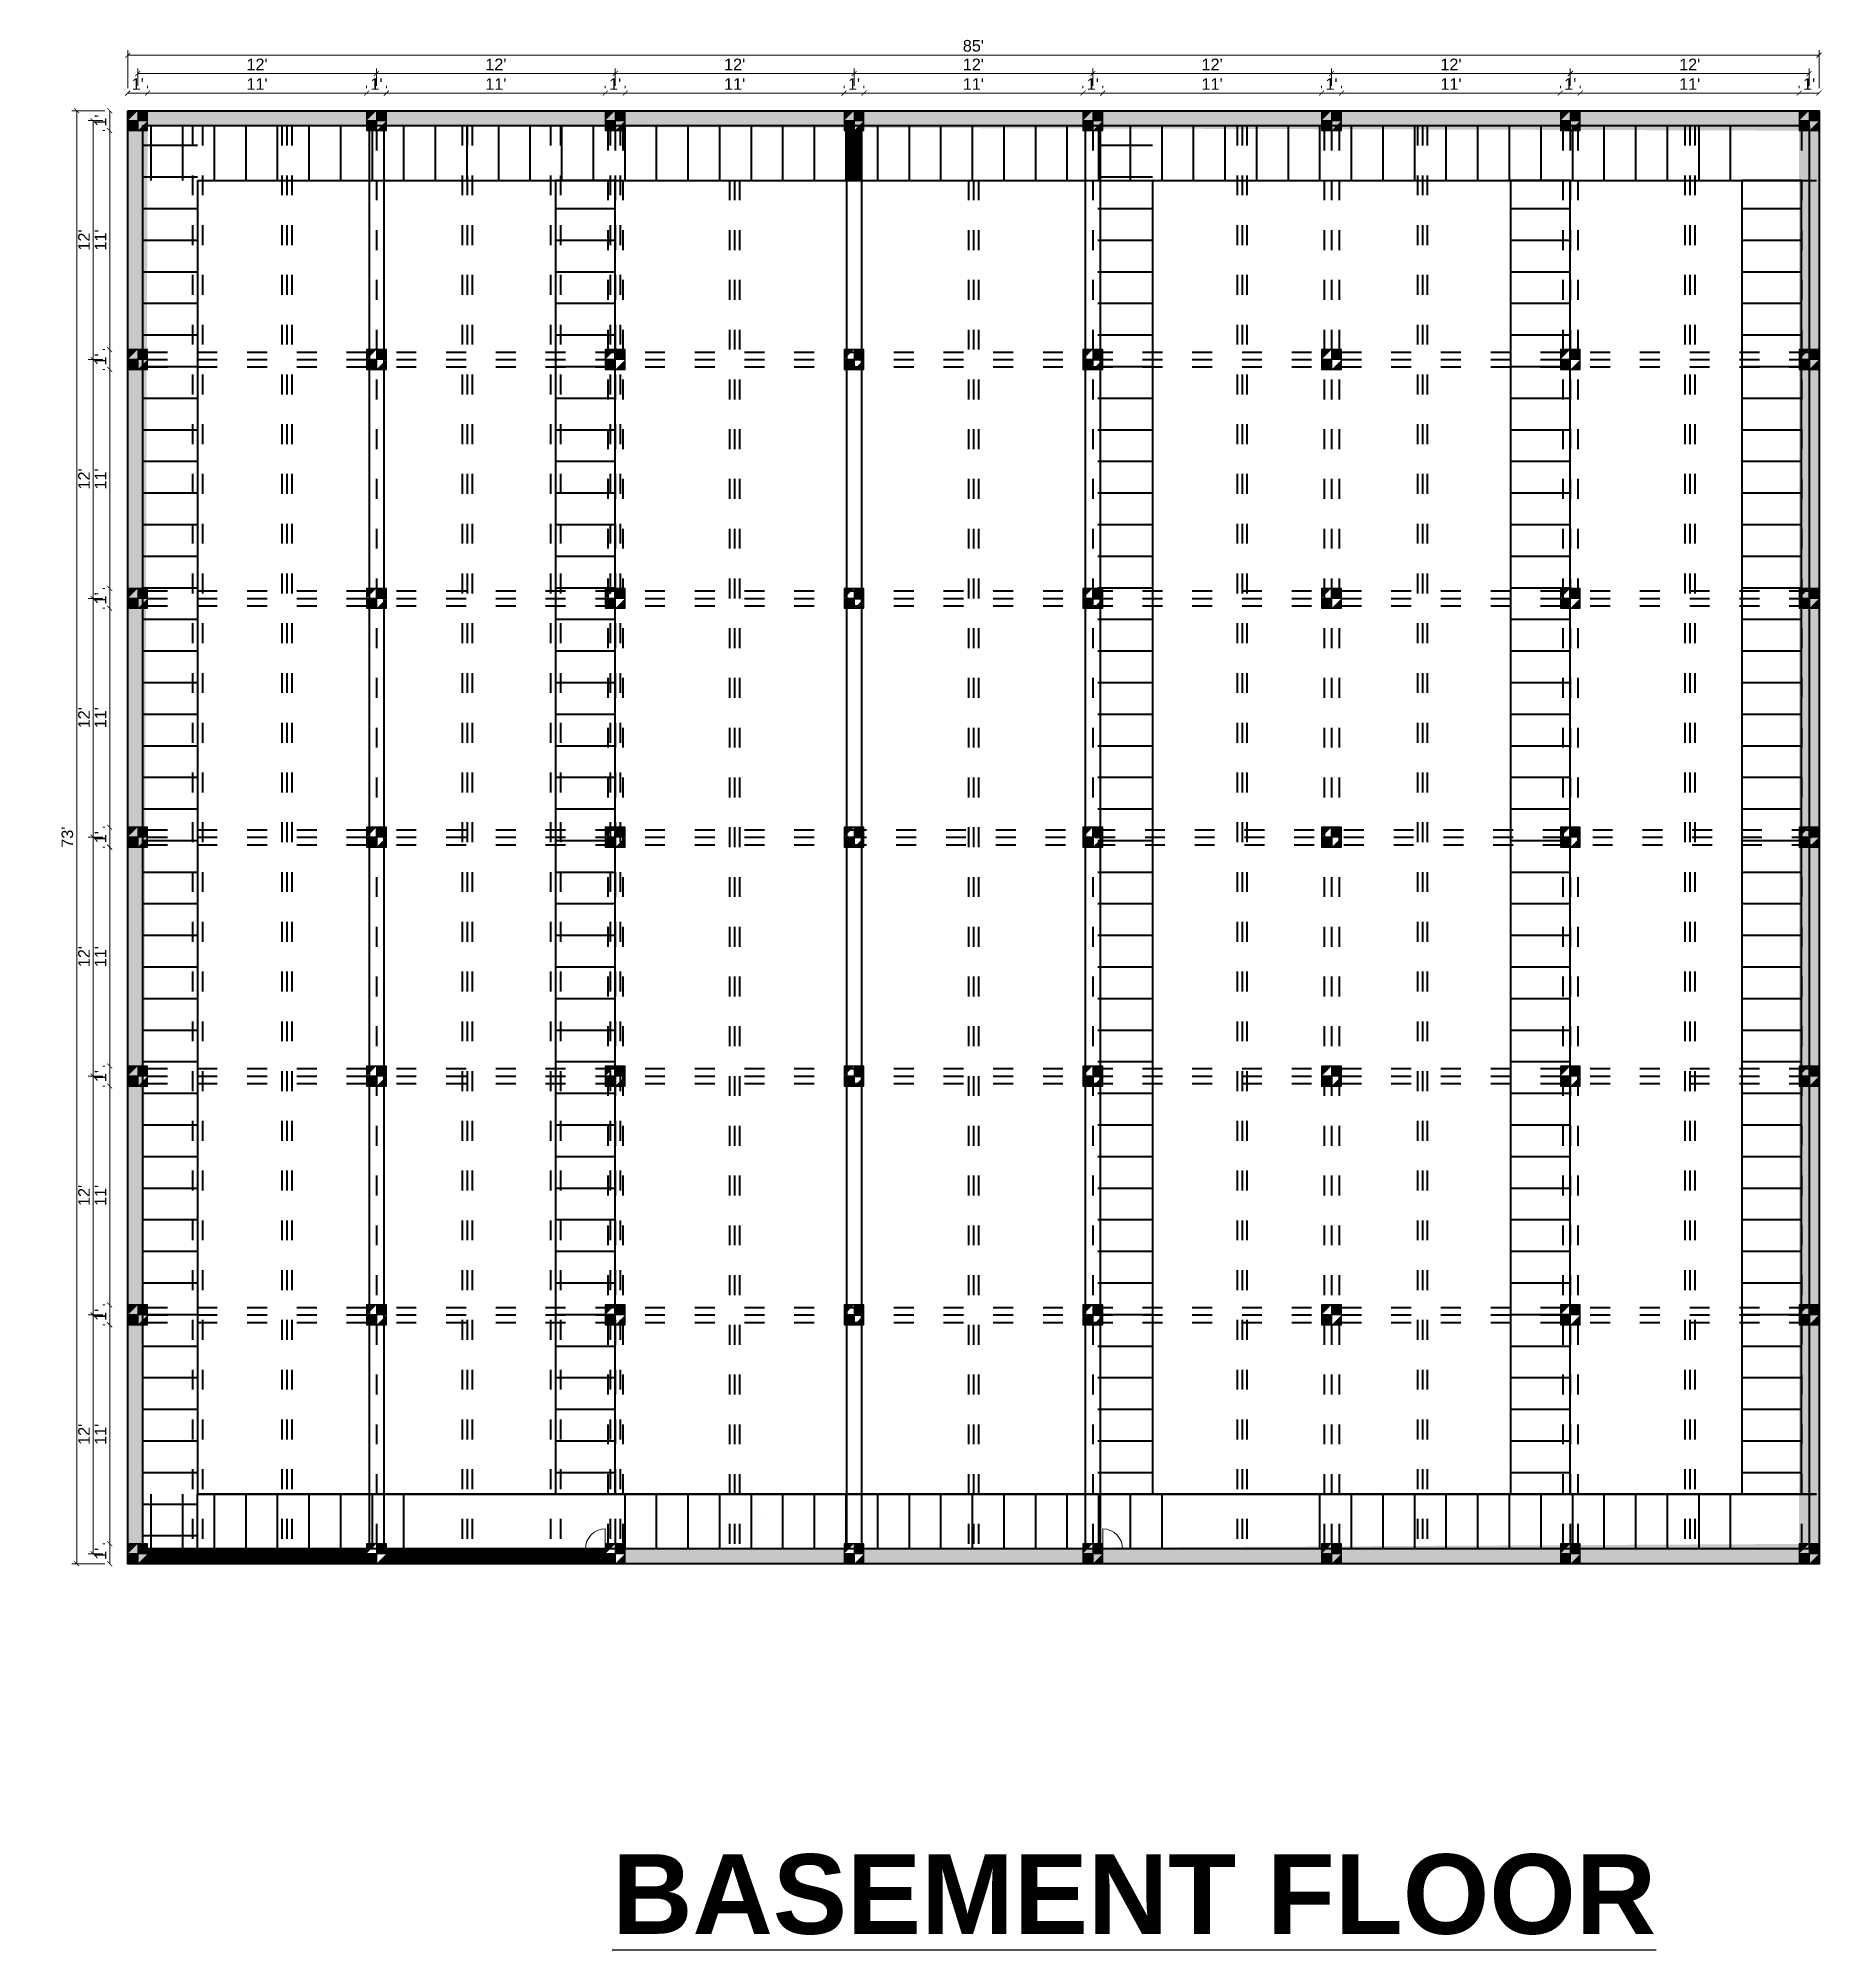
# Model space of a CAD drawing. Extents: x -2338379 to 930990, y -818978 to 106940.
# Drawn here: x 339532 to 340608, y -189736 to -188583 of the extents above; entities that cross this region are included whole.
import ezdxf

# ---------------------------------------------------------------- set-up
doc = ezdxf.new("R2010")
doc.units = 0
doc.header["$MEASUREMENT"] = 0
doc.header["$PDMODE"] = 34
doc.linetypes.add('ACAD_ISO03W100', pattern=[30, 12, -18])
doc.layers.get('0').update_dxf_attribs({"linetype": 'CONTINUOUS', "lineweight": 30})
doc.layers.get('DEFPOINTS').update_dxf_attribs({"linetype": 'CONTINUOUS'})
doc.layers.add('dotline', color=113, linetype='ACAD_ISO03W100')
doc.layers.add('pillar12', color=7, linetype='CONTINUOUS')
doc.layers.add('way', color=252, linetype='CONTINUOUS', lineweight=120)
doc.layers.add('win&doors', color=4, linetype='CONTINUOUS', lineweight=20)
doc.styles.get("Standard").update_dxf_attribs({"font": 'times.ttf', "height": 6})
doc.styles.add('style1', font='arial.ttf')
doc.dimstyles.new('DIM1', dxfattribs={"dimscale": 0, "dimtxt": 7, "dimasz": 3, "dimexe": 3, "dimexo": 15, "dimgap": 2, "dimtad": 1, "dimdec": 0, "dimzin": 0, "dimdsep": 46, "dimlunit": 4, "dimtxsty": 'style1', "dimblk1": 'ARCHTICK', "dimblk2": 'ARCHTICK', "dimsah": 1, "dimcen": 0, "dimclrd": 6, "dimclre": 6, "dimclrt": 256, "dimadec": 0, "dimazin": 0, "dimtfac": 0.333333, "dimtdec": 0, "dimtofl": 0, "dimtmove": 2, "dimatfit": 3, "dimldrblk": 'ARCHTICK', "dimfxl": 1, "dimtolj": 1, "dimtzin": 0, "dimlwd": 13, "dimlwe": 13, "dimarcsym": 0})
pattern_1 = [(90, (333466.163, -192991.084), (-19.05, 1e-15), [])]
pattern_2 = [(45, (-96, -3e-11), (-0.08838834765, 0.08838834765), [])]

msp = doc.modelspace()

# ---------------------------------------------------------------- texts
at = {"insert": (339878.32, -189677.95), "char_height": 48, "width": 741.6948, "attachment_point": 1}
msp.add_mtext('{\\fArial|b1|i0|c0|p34;\\L\\C1;BASEMENT FLOOR}', dxfattribs=at)

# ---------------------------------------------------------------- blocks, each defined once
blk = doc.blocks.new('pill12')
h = blk.add_hatch(color=5)
h.paths.add_polyline_path([(-6, -6), (6, -6), (6, 6), (-6, 6)], flags=17)
edge = h.paths.add_edge_path(flags=17)
edge.add_line((6, 0), (-6, 0))
edge.add_line((0, 6), (0, -6))
for p, q in [((6, 0), (-6, 0)), ((0, 6), (0, -6))]:
    blk.add_line(p, q)
blk.add_lwpolyline([(-6, -6), (6, -6), (6, 6), (-6, 6)], close=True)
blk = doc.blocks.new('door')
at = {"layer": 'win&doors'}
for p, q in [((0, 0), (0, 12)), ((-12, 0), (0, 0))]:
    blk.add_line(p, q, dxfattribs=at)
at = {"layer": 'win&doors', "const_width": 0.125}
blk.add_lwpolyline([(-12, 0), (0, 0)], dxfattribs=at)
at = {"layer": 'win&doors'}
blk.add_arc((0, 0), 12, 90, 180, dxfattribs=at)
blk = doc.blocks.new('_ARCHTICK')
at = {"color": 0, "linetype": 'ByBlock', "const_width": 0.15}
blk.add_lwpolyline([(-0.5, -0.5), (0.5, 0.5)], dxfattribs=at)
blk = doc.blocks.new('*D1372')
at = {"color": 6, "lineweight": 13, "transparency": 16777216}
for p, q in [((339586.1, -188611.8), (339586.1, -188613.2)), ((339586.1, -188616.2), (339598.1, -188616.2)), ((339598.1, -188611.8), (339598.1, -188613.2))]:
    blk.add_line(p, q, dxfattribs=at)
at = {"layer": 'DEFPOINTS', "color": 0, "lineweight": 30, "transparency": 16777216}
for p in [(339598.1, -188616.2), (339586.1, -188626.8), (339598.1, -188626.8)]:
    blk.add_point(p, dxfattribs=at)
at = {"color": 6, "lineweight": 13, "transparency": 16777216, "xscale": 3, "yscale": 3, "zscale": 3, "rotation": 180}
blk.add_blockref('_ARCHTICK', (339586.1, -188616.2), dxfattribs=at)
at = {"color": 6, "lineweight": 13, "transparency": 16777216, "xscale": 3, "yscale": 3, "zscale": 3}
blk.add_blockref('_ARCHTICK', (339598.1, -188616.2), dxfattribs=at)
at = {"lineweight": 40, "transparency": 16777216, "insert": (339592.1, -188610.7), "char_height": 7, "attachment_point": 5, "style": 'style1'}
blk.add_mtext("\\A1;1'", dxfattribs=at)
blk = doc.blocks.new('*D1373')
at = {"color": 6, "lineweight": 13, "transparency": 16777216}
for p, q in [((339598.1, -188611.8), (339598.1, -188613.2)), ((339598.1, -188616.2), (339730.1, -188616.2)), ((339730.1, -188611.8), (339730.1, -188613.2))]:
    blk.add_line(p, q, dxfattribs=at)
at = {"layer": 'DEFPOINTS', "color": 0, "lineweight": 30, "transparency": 16777216}
for p in [(339730.1, -188616.2), (339598.1, -188626.8), (339730.1, -188626.8)]:
    blk.add_point(p, dxfattribs=at)
at = {"color": 6, "lineweight": 13, "transparency": 16777216, "xscale": 3, "yscale": 3, "zscale": 3, "rotation": 180}
blk.add_blockref('_ARCHTICK', (339598.1, -188616.2), dxfattribs=at)
at = {"color": 6, "lineweight": 13, "transparency": 16777216, "xscale": 3, "yscale": 3, "zscale": 3}
blk.add_blockref('_ARCHTICK', (339730.1, -188616.2), dxfattribs=at)
at = {"lineweight": 40, "transparency": 16777216, "insert": (339664.1, -188610.7), "char_height": 7, "attachment_point": 5, "style": 'style1'}
blk.add_mtext("\\A1;11'", dxfattribs=at)
blk = doc.blocks.new('*D1381')
at = {"color": 6, "lineweight": 13, "transparency": 16777216}
for p, q in [((339730.1, -188611.8), (339730.1, -188613.2)), ((339730.1, -188616.2), (339742.1, -188616.2)), ((339742.1, -188611.8), (339742.1, -188613.2))]:
    blk.add_line(p, q, dxfattribs=at)
at = {"layer": 'DEFPOINTS', "color": 0, "lineweight": 30, "transparency": 16777216}
for p in [(339742.1, -188616.2), (339730.1, -188626.8), (339742.1, -188626.8)]:
    blk.add_point(p, dxfattribs=at)
at = {"color": 6, "lineweight": 13, "transparency": 16777216, "xscale": 3, "yscale": 3, "zscale": 3, "rotation": 180}
blk.add_blockref('_ARCHTICK', (339730.1, -188616.2), dxfattribs=at)
at = {"color": 6, "lineweight": 13, "transparency": 16777216, "xscale": 3, "yscale": 3, "zscale": 3}
blk.add_blockref('_ARCHTICK', (339742.1, -188616.2), dxfattribs=at)
at = {"lineweight": 40, "transparency": 16777216, "insert": (339736.1, -188610.7), "char_height": 7, "attachment_point": 5, "style": 'style1'}
blk.add_mtext("\\A1;1'", dxfattribs=at)
blk = doc.blocks.new('*D1382')
at = {"color": 6, "lineweight": 13, "transparency": 16777216}
for p, q in [((339742.1, -188611.8), (339742.1, -188613.2)), ((339742.1, -188616.2), (339874.1, -188616.2)), ((339874.1, -188611.8), (339874.1, -188613.2))]:
    blk.add_line(p, q, dxfattribs=at)
at = {"layer": 'DEFPOINTS', "color": 0, "lineweight": 30, "transparency": 16777216}
for p in [(339874.1, -188616.2), (339742.1, -188626.8), (339874.1, -188626.8)]:
    blk.add_point(p, dxfattribs=at)
at = {"color": 6, "lineweight": 13, "transparency": 16777216, "xscale": 3, "yscale": 3, "zscale": 3, "rotation": 180}
blk.add_blockref('_ARCHTICK', (339742.1, -188616.2), dxfattribs=at)
at = {"color": 6, "lineweight": 13, "transparency": 16777216, "xscale": 3, "yscale": 3, "zscale": 3}
blk.add_blockref('_ARCHTICK', (339874.1, -188616.2), dxfattribs=at)
at = {"lineweight": 40, "transparency": 16777216, "insert": (339808.1, -188610.7), "char_height": 7, "attachment_point": 5, "style": 'style1'}
blk.add_mtext("\\A1;11'", dxfattribs=at)
blk = doc.blocks.new('*D1383')
at = {"color": 6, "lineweight": 13, "transparency": 16777216}
for p, q in [((339874.1, -188611.8), (339874.1, -188613.2)), ((339874.1, -188616.2), (339886.1, -188616.2)), ((339886.1, -188611.8), (339886.1, -188613.2))]:
    blk.add_line(p, q, dxfattribs=at)
at = {"layer": 'DEFPOINTS', "color": 0, "lineweight": 30, "transparency": 16777216}
for p in [(339886.1, -188616.2), (339874.1, -188626.8), (339886.1, -188626.8)]:
    blk.add_point(p, dxfattribs=at)
at = {"color": 6, "lineweight": 13, "transparency": 16777216, "xscale": 3, "yscale": 3, "zscale": 3, "rotation": 180}
blk.add_blockref('_ARCHTICK', (339874.1, -188616.2), dxfattribs=at)
at = {"color": 6, "lineweight": 13, "transparency": 16777216, "xscale": 3, "yscale": 3, "zscale": 3}
blk.add_blockref('_ARCHTICK', (339886.1, -188616.2), dxfattribs=at)
at = {"lineweight": 40, "transparency": 16777216, "insert": (339880.1, -188610.7), "char_height": 7, "attachment_point": 5, "style": 'style1'}
blk.add_mtext("\\A1;1'", dxfattribs=at)
blk = doc.blocks.new('*D1384')
at = {"color": 6, "lineweight": 13, "transparency": 16777216}
for p, q in [((339874.1, -188611.8), (339874.1, -188613.2)), ((339886.1, -188616.2), (339874.1, -188616.2)), ((339886.1, -188611.8), (339886.1, -188613.2))]:
    blk.add_line(p, q, dxfattribs=at)
at = {"layer": 'DEFPOINTS', "color": 0, "lineweight": 30, "transparency": 16777216}
for p in [(339874.1, -188616.2), (339874.1, -188626.8), (339886.1, -188626.8)]:
    blk.add_point(p, dxfattribs=at)
at = {"color": 6, "lineweight": 13, "transparency": 16777216, "xscale": 3, "yscale": 3, "zscale": 3, "rotation": 180}
blk.add_blockref('_ARCHTICK', (339874.1, -188616.2), dxfattribs=at)
at = {"color": 6, "lineweight": 13, "transparency": 16777216, "xscale": 3, "yscale": 3, "zscale": 3}
blk.add_blockref('_ARCHTICK', (339886.1, -188616.2), dxfattribs=at)
at = {"lineweight": 40, "transparency": 16777216, "insert": (339880.1, -188610.7), "char_height": 7, "attachment_point": 5, "style": 'style1'}
blk.add_mtext("\\A1;1'", dxfattribs=at)
blk = doc.blocks.new('*D1385')
at = {"color": 6, "lineweight": 13, "transparency": 16777216}
for p, q in [((339874.1, -188611.8), (339874.1, -188613.2)), ((339874.1, -188616.2), (339886.1, -188616.2)), ((339886.1, -188611.8), (339886.1, -188613.2))]:
    blk.add_line(p, q, dxfattribs=at)
at = {"layer": 'DEFPOINTS', "color": 0, "lineweight": 30, "transparency": 16777216}
for p in [(339886.1, -188616.2), (339874.1, -188626.8), (339886.1, -188626.8)]:
    blk.add_point(p, dxfattribs=at)
at = {"color": 6, "lineweight": 13, "transparency": 16777216, "xscale": 3, "yscale": 3, "zscale": 3, "rotation": 180}
blk.add_blockref('_ARCHTICK', (339874.1, -188616.2), dxfattribs=at)
at = {"color": 6, "lineweight": 13, "transparency": 16777216, "xscale": 3, "yscale": 3, "zscale": 3}
blk.add_blockref('_ARCHTICK', (339886.1, -188616.2), dxfattribs=at)
at = {"lineweight": 40, "transparency": 16777216, "insert": (339880.1, -188610.7), "char_height": 7, "attachment_point": 5, "style": 'style1'}
blk.add_mtext("\\A1;1'", dxfattribs=at)
blk = doc.blocks.new('*D1386')
at = {"color": 6, "lineweight": 13, "transparency": 16777216}
for p, q in [((339886.1, -188611.8), (339886.1, -188613.2)), ((339886.1, -188616.2), (340018.1, -188616.2)), ((340018.1, -188611.8), (340018.1, -188613.2))]:
    blk.add_line(p, q, dxfattribs=at)
at = {"layer": 'DEFPOINTS', "color": 0, "lineweight": 30, "transparency": 16777216}
for p in [(340018.1, -188616.2), (339886.1, -188626.8), (340018.1, -188626.8)]:
    blk.add_point(p, dxfattribs=at)
at = {"color": 6, "lineweight": 13, "transparency": 16777216, "xscale": 3, "yscale": 3, "zscale": 3, "rotation": 180}
blk.add_blockref('_ARCHTICK', (339886.1, -188616.2), dxfattribs=at)
at = {"color": 6, "lineweight": 13, "transparency": 16777216, "xscale": 3, "yscale": 3, "zscale": 3}
blk.add_blockref('_ARCHTICK', (340018.1, -188616.2), dxfattribs=at)
at = {"lineweight": 40, "transparency": 16777216, "insert": (339952.1, -188610.7), "char_height": 7, "attachment_point": 5, "style": 'style1'}
blk.add_mtext("\\A1;11'", dxfattribs=at)
blk = doc.blocks.new('*D1387')
at = {"color": 6, "lineweight": 13, "transparency": 16777216}
for p, q in [((340018.1, -188611.8), (340018.1, -188613.2)), ((340018.1, -188616.2), (340030.1, -188616.2)), ((340030.1, -188611.8), (340030.1, -188613.2))]:
    blk.add_line(p, q, dxfattribs=at)
at = {"layer": 'DEFPOINTS', "color": 0, "lineweight": 30, "transparency": 16777216}
for p in [(340030.1, -188616.2), (340018.1, -188626.8), (340030.1, -188626.8)]:
    blk.add_point(p, dxfattribs=at)
at = {"color": 6, "lineweight": 13, "transparency": 16777216, "xscale": 3, "yscale": 3, "zscale": 3, "rotation": 180}
blk.add_blockref('_ARCHTICK', (340018.1, -188616.2), dxfattribs=at)
at = {"color": 6, "lineweight": 13, "transparency": 16777216, "xscale": 3, "yscale": 3, "zscale": 3}
blk.add_blockref('_ARCHTICK', (340030.1, -188616.2), dxfattribs=at)
at = {"lineweight": 40, "transparency": 16777216, "insert": (340024.1, -188610.7), "char_height": 7, "attachment_point": 5, "style": 'style1'}
blk.add_mtext("\\A1;1'", dxfattribs=at)
blk = doc.blocks.new('*D1388')
at = {"color": 6, "lineweight": 13, "transparency": 16777216}
for p, q in [((340030.1, -188611.8), (340030.1, -188613.2)), ((340030.1, -188616.2), (340162.1, -188616.2)), ((340162.1, -188611.8), (340162.1, -188613.2))]:
    blk.add_line(p, q, dxfattribs=at)
at = {"layer": 'DEFPOINTS', "color": 0, "lineweight": 30, "transparency": 16777216}
for p in [(340162.1, -188616.2), (340030.1, -188626.8), (340162.1, -188626.8)]:
    blk.add_point(p, dxfattribs=at)
at = {"color": 6, "lineweight": 13, "transparency": 16777216, "xscale": 3, "yscale": 3, "zscale": 3, "rotation": 180}
blk.add_blockref('_ARCHTICK', (340030.1, -188616.2), dxfattribs=at)
at = {"color": 6, "lineweight": 13, "transparency": 16777216, "xscale": 3, "yscale": 3, "zscale": 3}
blk.add_blockref('_ARCHTICK', (340162.1, -188616.2), dxfattribs=at)
at = {"lineweight": 40, "transparency": 16777216, "insert": (340096.1, -188610.7), "char_height": 7, "attachment_point": 5, "style": 'style1'}
blk.add_mtext("\\A1;11'", dxfattribs=at)
blk = doc.blocks.new('*D1389')
at = {"color": 6, "lineweight": 13, "transparency": 16777216}
for p, q in [((340162.1, -188611.8), (340162.1, -188613.2)), ((340162.1, -188616.2), (340174.1, -188616.2)), ((340174.1, -188611.8), (340174.1, -188613.2))]:
    blk.add_line(p, q, dxfattribs=at)
at = {"layer": 'DEFPOINTS', "color": 0, "lineweight": 30, "transparency": 16777216}
for p in [(340174.1, -188616.2), (340162.1, -188626.8), (340174.1, -188626.8)]:
    blk.add_point(p, dxfattribs=at)
at = {"color": 6, "lineweight": 13, "transparency": 16777216, "xscale": 3, "yscale": 3, "zscale": 3, "rotation": 180}
blk.add_blockref('_ARCHTICK', (340162.1, -188616.2), dxfattribs=at)
at = {"color": 6, "lineweight": 13, "transparency": 16777216, "xscale": 3, "yscale": 3, "zscale": 3}
blk.add_blockref('_ARCHTICK', (340174.1, -188616.2), dxfattribs=at)
at = {"lineweight": 40, "transparency": 16777216, "insert": (340168.1, -188610.7), "char_height": 7, "attachment_point": 5, "style": 'style1'}
blk.add_mtext("\\A1;1'", dxfattribs=at)
blk = doc.blocks.new('*D1390')
at = {"color": 6, "lineweight": 13, "transparency": 16777216}
for p, q in [((340174.1, -188611.8), (340174.1, -188613.2)), ((340174.1, -188616.2), (340306.1, -188616.2)), ((340306.1, -188611.8), (340306.1, -188613.2))]:
    blk.add_line(p, q, dxfattribs=at)
at = {"layer": 'DEFPOINTS', "color": 0, "lineweight": 30, "transparency": 16777216}
for p in [(340306.1, -188616.2), (340174.1, -188626.8), (340306.1, -188626.8)]:
    blk.add_point(p, dxfattribs=at)
at = {"color": 6, "lineweight": 13, "transparency": 16777216, "xscale": 3, "yscale": 3, "zscale": 3, "rotation": 180}
blk.add_blockref('_ARCHTICK', (340174.1, -188616.2), dxfattribs=at)
at = {"color": 6, "lineweight": 13, "transparency": 16777216, "xscale": 3, "yscale": 3, "zscale": 3}
blk.add_blockref('_ARCHTICK', (340306.1, -188616.2), dxfattribs=at)
at = {"lineweight": 40, "transparency": 16777216, "insert": (340240.1, -188610.7), "char_height": 7, "attachment_point": 5, "style": 'style1'}
blk.add_mtext("\\A1;11'", dxfattribs=at)
blk = doc.blocks.new('*D1391')
at = {"color": 6, "lineweight": 13, "transparency": 16777216}
for p, q in [((340306.1, -188611.8), (340306.1, -188613.2)), ((340306.1, -188616.2), (340318.1, -188616.2)), ((340318.1, -188611.8), (340318.1, -188613.2))]:
    blk.add_line(p, q, dxfattribs=at)
at = {"layer": 'DEFPOINTS', "color": 0, "lineweight": 30, "transparency": 16777216}
for p in [(340318.1, -188616.2), (340306.1, -188626.8), (340318.1, -188626.8)]:
    blk.add_point(p, dxfattribs=at)
at = {"color": 6, "lineweight": 13, "transparency": 16777216, "xscale": 3, "yscale": 3, "zscale": 3, "rotation": 180}
blk.add_blockref('_ARCHTICK', (340306.1, -188616.2), dxfattribs=at)
at = {"color": 6, "lineweight": 13, "transparency": 16777216, "xscale": 3, "yscale": 3, "zscale": 3}
blk.add_blockref('_ARCHTICK', (340318.1, -188616.2), dxfattribs=at)
at = {"lineweight": 40, "transparency": 16777216, "insert": (340312.1, -188610.7), "char_height": 7, "attachment_point": 5, "style": 'style1'}
blk.add_mtext("\\A1;1'", dxfattribs=at)
blk = doc.blocks.new('*D1392')
at = {"color": 6, "lineweight": 13, "transparency": 16777216}
for p, q in [((340318.1, -188611.8), (340318.1, -188613.2)), ((340318.1, -188616.2), (340450.1, -188616.2)), ((340450.1, -188611.8), (340450.1, -188613.2))]:
    blk.add_line(p, q, dxfattribs=at)
at = {"layer": 'DEFPOINTS', "color": 0, "lineweight": 30, "transparency": 16777216}
for p in [(340450.1, -188616.2), (340318.1, -188626.8), (340450.1, -188626.8)]:
    blk.add_point(p, dxfattribs=at)
at = {"color": 6, "lineweight": 13, "transparency": 16777216, "xscale": 3, "yscale": 3, "zscale": 3, "rotation": 180}
blk.add_blockref('_ARCHTICK', (340318.1, -188616.2), dxfattribs=at)
at = {"color": 6, "lineweight": 13, "transparency": 16777216, "xscale": 3, "yscale": 3, "zscale": 3}
blk.add_blockref('_ARCHTICK', (340450.1, -188616.2), dxfattribs=at)
at = {"lineweight": 40, "transparency": 16777216, "insert": (340384.1, -188610.7), "char_height": 7, "attachment_point": 5, "style": 'style1'}
blk.add_mtext("\\A1;11'", dxfattribs=at)
blk = doc.blocks.new('*D1393')
at = {"color": 6, "lineweight": 13, "transparency": 16777216}
for p, q in [((340450.1, -188611.8), (340450.1, -188613.2)), ((340450.1, -188616.2), (340462.1, -188616.2)), ((340462.1, -188611.8), (340462.1, -188613.2))]:
    blk.add_line(p, q, dxfattribs=at)
at = {"layer": 'DEFPOINTS', "color": 0, "lineweight": 30, "transparency": 16777216}
for p in [(340462.1, -188616.2), (340450.1, -188626.8), (340462.1, -188626.8)]:
    blk.add_point(p, dxfattribs=at)
at = {"color": 6, "lineweight": 13, "transparency": 16777216, "xscale": 3, "yscale": 3, "zscale": 3, "rotation": 180}
blk.add_blockref('_ARCHTICK', (340450.1, -188616.2), dxfattribs=at)
at = {"color": 6, "lineweight": 13, "transparency": 16777216, "xscale": 3, "yscale": 3, "zscale": 3}
blk.add_blockref('_ARCHTICK', (340462.1, -188616.2), dxfattribs=at)
at = {"lineweight": 40, "transparency": 16777216, "insert": (340456.1, -188610.7), "char_height": 7, "attachment_point": 5, "style": 'style1'}
blk.add_mtext("\\A1;1'", dxfattribs=at)
blk = doc.blocks.new('*D1394')
at = {"color": 6, "lineweight": 13, "transparency": 16777216}
for p, q in [((340462.1, -188611.8), (340462.1, -188613.2)), ((340462.1, -188616.2), (340594.1, -188616.2)), ((340594.1, -188611.8), (340594.1, -188613.2))]:
    blk.add_line(p, q, dxfattribs=at)
at = {"layer": 'DEFPOINTS', "color": 0, "lineweight": 30, "transparency": 16777216}
for p in [(340594.1, -188616.2), (340462.1, -188626.8), (340594.1, -188626.8)]:
    blk.add_point(p, dxfattribs=at)
at = {"color": 6, "lineweight": 13, "transparency": 16777216, "xscale": 3, "yscale": 3, "zscale": 3, "rotation": 180}
blk.add_blockref('_ARCHTICK', (340462.1, -188616.2), dxfattribs=at)
at = {"color": 6, "lineweight": 13, "transparency": 16777216, "xscale": 3, "yscale": 3, "zscale": 3}
blk.add_blockref('_ARCHTICK', (340594.1, -188616.2), dxfattribs=at)
at = {"lineweight": 40, "transparency": 16777216, "insert": (340528.1, -188610.7), "char_height": 7, "attachment_point": 5, "style": 'style1'}
blk.add_mtext("\\A1;11'", dxfattribs=at)
blk = doc.blocks.new('*D1395')
at = {"color": 6, "lineweight": 13, "transparency": 16777216}
for p, q in [((340594.1, -188611.8), (340594.1, -188613.2)), ((340594.1, -188616.2), (340606.1, -188616.2)), ((340606.1, -188611.8), (340606.1, -188613.2))]:
    blk.add_line(p, q, dxfattribs=at)
at = {"layer": 'DEFPOINTS', "color": 0, "lineweight": 30, "transparency": 16777216}
for p in [(340606.1, -188616.2), (340594.1, -188626.8), (340606.1, -188626.8)]:
    blk.add_point(p, dxfattribs=at)
at = {"color": 6, "lineweight": 13, "transparency": 16777216, "xscale": 3, "yscale": 3, "zscale": 3, "rotation": 180}
blk.add_blockref('_ARCHTICK', (340594.1, -188616.2), dxfattribs=at)
at = {"color": 6, "lineweight": 13, "transparency": 16777216, "xscale": 3, "yscale": 3, "zscale": 3}
blk.add_blockref('_ARCHTICK', (340606.1, -188616.2), dxfattribs=at)
at = {"lineweight": 40, "transparency": 16777216, "insert": (340600.1, -188610.7), "char_height": 7, "attachment_point": 5, "style": 'style1'}
blk.add_mtext("\\A1;1'", dxfattribs=at)
blk = doc.blocks.new('*D1399')
at = {"color": 6, "lineweight": 13, "transparency": 16777216}
for p, q in [((340456.1, -188611.8), (340456.1, -188601.4)), ((340600.1, -188604.4), (340456.1, -188604.4)), ((340600.1, -188611.8), (340600.1, -188601.4))]:
    blk.add_line(p, q, dxfattribs=at)
at = {"layer": 'DEFPOINTS', "color": 0, "lineweight": 30, "transparency": 16777216}
for p in [(340456.1, -188604.4), (340456.1, -188626.8), (340600.1, -188626.8)]:
    blk.add_point(p, dxfattribs=at)
at = {"color": 6, "lineweight": 13, "transparency": 16777216, "xscale": 3, "yscale": 3, "zscale": 3, "rotation": 180}
blk.add_blockref('_ARCHTICK', (340456.1, -188604.4), dxfattribs=at)
at = {"color": 6, "lineweight": 13, "transparency": 16777216, "xscale": 3, "yscale": 3, "zscale": 3}
blk.add_blockref('_ARCHTICK', (340600.1, -188604.4), dxfattribs=at)
at = {"lineweight": 40, "transparency": 16777216, "insert": (340528.1, -188598.9), "char_height": 7, "attachment_point": 5, "style": 'style1'}
blk.add_mtext("\\A1;12'", dxfattribs=at)
blk = doc.blocks.new('*D1400')
at = {"color": 6, "lineweight": 13, "transparency": 16777216}
for p, q in [((340312.1, -188611.8), (340312.1, -188601.4)), ((340456.1, -188604.4), (340312.1, -188604.4)), ((340456.1, -188611.8), (340456.1, -188601.4))]:
    blk.add_line(p, q, dxfattribs=at)
at = {"layer": 'DEFPOINTS', "color": 0, "lineweight": 30, "transparency": 16777216}
for p in [(340312.1, -188604.4), (340312.1, -188626.8), (340456.1, -188626.8)]:
    blk.add_point(p, dxfattribs=at)
at = {"color": 6, "lineweight": 13, "transparency": 16777216, "xscale": 3, "yscale": 3, "zscale": 3, "rotation": 180}
blk.add_blockref('_ARCHTICK', (340312.1, -188604.4), dxfattribs=at)
at = {"color": 6, "lineweight": 13, "transparency": 16777216, "xscale": 3, "yscale": 3, "zscale": 3}
blk.add_blockref('_ARCHTICK', (340456.1, -188604.4), dxfattribs=at)
at = {"lineweight": 40, "transparency": 16777216, "insert": (340384.1, -188598.9), "char_height": 7, "attachment_point": 5, "style": 'style1'}
blk.add_mtext("\\A1;12'", dxfattribs=at)
blk = doc.blocks.new('*D1401')
at = {"color": 6, "lineweight": 13, "transparency": 16777216}
for p, q in [((340168.1, -188611.8), (340168.1, -188601.4)), ((340312.1, -188604.4), (340168.1, -188604.4)), ((340312.1, -188611.8), (340312.1, -188601.4))]:
    blk.add_line(p, q, dxfattribs=at)
at = {"layer": 'DEFPOINTS', "color": 0, "lineweight": 30, "transparency": 16777216}
for p in [(340168.1, -188604.4), (340168.1, -188626.8), (340312.1, -188626.8)]:
    blk.add_point(p, dxfattribs=at)
at = {"color": 6, "lineweight": 13, "transparency": 16777216, "xscale": 3, "yscale": 3, "zscale": 3, "rotation": 180}
blk.add_blockref('_ARCHTICK', (340168.1, -188604.4), dxfattribs=at)
at = {"color": 6, "lineweight": 13, "transparency": 16777216, "xscale": 3, "yscale": 3, "zscale": 3}
blk.add_blockref('_ARCHTICK', (340312.1, -188604.4), dxfattribs=at)
at = {"lineweight": 40, "transparency": 16777216, "insert": (340240.1, -188598.9), "char_height": 7, "attachment_point": 5, "style": 'style1'}
blk.add_mtext("\\A1;12'", dxfattribs=at)
blk = doc.blocks.new('*D1402')
at = {"color": 6, "lineweight": 13, "transparency": 16777216}
for p, q in [((340024.1, -188611.8), (340024.1, -188601.4)), ((340168.1, -188604.4), (340024.1, -188604.4)), ((340168.1, -188611.8), (340168.1, -188601.4))]:
    blk.add_line(p, q, dxfattribs=at)
at = {"layer": 'DEFPOINTS', "color": 0, "lineweight": 30, "transparency": 16777216}
for p in [(340024.1, -188604.4), (340024.1, -188626.8), (340168.1, -188626.8)]:
    blk.add_point(p, dxfattribs=at)
at = {"color": 6, "lineweight": 13, "transparency": 16777216, "xscale": 3, "yscale": 3, "zscale": 3, "rotation": 180}
blk.add_blockref('_ARCHTICK', (340024.1, -188604.4), dxfattribs=at)
at = {"color": 6, "lineweight": 13, "transparency": 16777216, "xscale": 3, "yscale": 3, "zscale": 3}
blk.add_blockref('_ARCHTICK', (340168.1, -188604.4), dxfattribs=at)
at = {"lineweight": 40, "transparency": 16777216, "insert": (340096.1, -188598.9), "char_height": 7, "attachment_point": 5, "style": 'style1'}
blk.add_mtext("\\A1;12'", dxfattribs=at)
blk = doc.blocks.new('*D1403')
at = {"color": 6, "lineweight": 13, "transparency": 16777216}
for p, q in [((339880.1, -188611.8), (339880.1, -188601.4)), ((340024.1, -188604.4), (339880.1, -188604.4)), ((340024.1, -188611.8), (340024.1, -188601.4))]:
    blk.add_line(p, q, dxfattribs=at)
at = {"layer": 'DEFPOINTS', "color": 0, "lineweight": 30, "transparency": 16777216}
for p in [(339880.1, -188604.4), (339880.1, -188626.8), (340024.1, -188626.8)]:
    blk.add_point(p, dxfattribs=at)
at = {"color": 6, "lineweight": 13, "transparency": 16777216, "xscale": 3, "yscale": 3, "zscale": 3, "rotation": 180}
blk.add_blockref('_ARCHTICK', (339880.1, -188604.4), dxfattribs=at)
at = {"color": 6, "lineweight": 13, "transparency": 16777216, "xscale": 3, "yscale": 3, "zscale": 3}
blk.add_blockref('_ARCHTICK', (340024.1, -188604.4), dxfattribs=at)
at = {"lineweight": 40, "transparency": 16777216, "insert": (339952.1, -188598.9), "char_height": 7, "attachment_point": 5, "style": 'style1'}
blk.add_mtext("\\A1;12'", dxfattribs=at)
blk = doc.blocks.new('*D1405')
at = {"color": 6, "linetype": 'ByBlock', "lineweight": 13, "transparency": 16777216}
for p, q in [((339736.1, -188611.8), (339736.1, -188601.4)), ((339880.1, -188604.4), (339736.1, -188604.4)), ((339880.1, -188611.8), (339880.1, -188601.4))]:
    blk.add_line(p, q, dxfattribs=at)
at = {"layer": 'DEFPOINTS', "color": 0, "linetype": 'ByBlock', "lineweight": 30, "transparency": 16777216}
for p in [(339736.1, -188604.4), (339736.1, -188626.8), (339880.1, -188626.8)]:
    blk.add_point(p, dxfattribs=at)
at = {"color": 6, "linetype": 'ByBlock', "lineweight": 13, "transparency": 16777216, "xscale": 3, "yscale": 3, "zscale": 3, "rotation": 180}
blk.add_blockref('_ARCHTICK', (339736.1, -188604.4), dxfattribs=at)
at = {"color": 6, "linetype": 'ByBlock', "lineweight": 13, "transparency": 16777216, "xscale": 3, "yscale": 3, "zscale": 3}
blk.add_blockref('_ARCHTICK', (339880.1, -188604.4), dxfattribs=at)
at = {"linetype": 'ByBlock', "lineweight": 40, "transparency": 16777216, "insert": (339808.1, -188598.9), "char_height": 7, "attachment_point": 5, "style": 'style1'}
blk.add_mtext("\\A1;12'", dxfattribs=at)
blk = doc.blocks.new('*D1406')
at = {"color": 6, "lineweight": 13, "transparency": 16777216}
for p, q in [((339592.1, -188611.8), (339592.1, -188601.4)), ((339736.1, -188604.4), (339592.1, -188604.4)), ((339736.1, -188611.8), (339736.1, -188601.4))]:
    blk.add_line(p, q, dxfattribs=at)
at = {"layer": 'DEFPOINTS', "color": 0, "lineweight": 30, "transparency": 16777216}
for p in [(339592.1, -188604.4), (339592.1, -188626.8), (339736.1, -188626.8)]:
    blk.add_point(p, dxfattribs=at)
at = {"color": 6, "lineweight": 13, "transparency": 16777216, "xscale": 3, "yscale": 3, "zscale": 3, "rotation": 180}
blk.add_blockref('_ARCHTICK', (339592.1, -188604.4), dxfattribs=at)
at = {"color": 6, "lineweight": 13, "transparency": 16777216, "xscale": 3, "yscale": 3, "zscale": 3}
blk.add_blockref('_ARCHTICK', (339736.1, -188604.4), dxfattribs=at)
at = {"lineweight": 40, "transparency": 16777216, "insert": (339664.1, -188598.9), "char_height": 7, "attachment_point": 5, "style": 'style1'}
blk.add_mtext("\\A1;12'", dxfattribs=at)
blk = doc.blocks.new('*D1407')
at = {"color": 6, "lineweight": 13, "transparency": 16777216}
for p, q in [((339586.1, -188611.8), (339586.1, -188590.3)), ((339586.1, -188593.3), (340606.1, -188593.3)), ((340606.1, -188611.8), (340606.1, -188590.3))]:
    blk.add_line(p, q, dxfattribs=at)
at = {"layer": 'DEFPOINTS', "color": 0, "lineweight": 30, "transparency": 16777216}
for p in [(340606.1, -188593.3), (339586.1, -188626.8), (340606.1, -188626.8)]:
    blk.add_point(p, dxfattribs=at)
at = {"color": 6, "lineweight": 13, "transparency": 16777216, "xscale": 3, "yscale": 3, "zscale": 3, "rotation": 180}
blk.add_blockref('_ARCHTICK', (339586.1, -188593.3), dxfattribs=at)
at = {"color": 6, "lineweight": 13, "transparency": 16777216, "xscale": 3, "yscale": 3, "zscale": 3}
blk.add_blockref('_ARCHTICK', (340606.1, -188593.3), dxfattribs=at)
at = {"lineweight": 40, "transparency": 16777216, "insert": (340096.1, -188587.7), "char_height": 7, "attachment_point": 5, "style": 'style1'}
blk.add_mtext("\\A1;85'", dxfattribs=at)
blk = doc.blocks.new('*D1408')
at = {"color": 6, "lineweight": 13, "transparency": 16777216}
for p, q in [((339571.1, -188626.8), (339572.2, -188626.8)), ((339575.2, -188626.8), (339575.2, -188638.8)), ((339571.1, -188638.8), (339572.2, -188638.8))]:
    blk.add_line(p, q, dxfattribs=at)
at = {"layer": 'DEFPOINTS', "color": 0, "lineweight": 30, "transparency": 16777216}
for p in [(339586.1, -188626.8), (339575.2, -188638.8), (339586.1, -188638.8)]:
    blk.add_point(p, dxfattribs=at)
at = {"color": 6, "lineweight": 13, "transparency": 16777216, "xscale": 3, "yscale": 3, "zscale": 3}
for p, rotation in [((339575.2, -188626.8), 90), ((339575.2, -188638.8), 270)]:
    blk.add_blockref('_ARCHTICK', p, dxfattribs=dict(at, rotation=rotation))
at = {"lineweight": 40, "transparency": 16777216, "insert": (339569.7, -188632.8), "char_height": 7, "attachment_point": 5, "rotation": 90, "style": 'style1'}
blk.add_mtext("\\A1;1'", dxfattribs=at)
blk = doc.blocks.new('*D1409')
at = {"color": 6, "lineweight": 13, "transparency": 16777216}
for p, q in [((339571.1, -188638.8), (339572.2, -188638.8)), ((339575.2, -188638.8), (339575.2, -188770.8)), ((339571.1, -188770.8), (339572.2, -188770.8))]:
    blk.add_line(p, q, dxfattribs=at)
at = {"layer": 'DEFPOINTS', "color": 0, "lineweight": 30, "transparency": 16777216}
for p in [(339586.1, -188638.8), (339575.2, -188770.8), (339586.1, -188770.8)]:
    blk.add_point(p, dxfattribs=at)
at = {"color": 6, "lineweight": 13, "transparency": 16777216, "xscale": 3, "yscale": 3, "zscale": 3}
for p, rotation in [((339575.2, -188638.8), 90), ((339575.2, -188770.8), 270)]:
    blk.add_blockref('_ARCHTICK', p, dxfattribs=dict(at, rotation=rotation))
at = {"lineweight": 40, "transparency": 16777216, "insert": (339569.7, -188704.8), "char_height": 7, "attachment_point": 5, "rotation": 90, "style": 'style1'}
blk.add_mtext("\\A1;11'", dxfattribs=at)
blk = doc.blocks.new('*D1410')
at = {"color": 6, "lineweight": 13, "transparency": 16777216}
for p, q in [((339571.1, -188770.8), (339572.2, -188770.8)), ((339575.2, -188770.8), (339575.2, -188782.8)), ((339571.1, -188782.8), (339572.2, -188782.8))]:
    blk.add_line(p, q, dxfattribs=at)
at = {"layer": 'DEFPOINTS', "color": 0, "lineweight": 30, "transparency": 16777216}
for p in [(339586.1, -188770.8), (339575.2, -188782.8), (339586.1, -188782.8)]:
    blk.add_point(p, dxfattribs=at)
at = {"color": 6, "lineweight": 13, "transparency": 16777216, "xscale": 3, "yscale": 3, "zscale": 3}
for p, rotation in [((339575.2, -188770.8), 90), ((339575.2, -188782.8), 270)]:
    blk.add_blockref('_ARCHTICK', p, dxfattribs=dict(at, rotation=rotation))
at = {"lineweight": 40, "transparency": 16777216, "insert": (339569.7, -188776.8), "char_height": 7, "attachment_point": 5, "rotation": 90, "style": 'style1'}
blk.add_mtext("\\A1;1'", dxfattribs=at)
blk = doc.blocks.new('*D1411')
at = {"color": 6, "lineweight": 13, "transparency": 16777216}
for p, q in [((339571.1, -188782.8), (339572.2, -188782.8)), ((339575.2, -188782.8), (339575.2, -188914.8)), ((339571.1, -188914.8), (339572.2, -188914.8))]:
    blk.add_line(p, q, dxfattribs=at)
at = {"layer": 'DEFPOINTS', "color": 0, "lineweight": 30, "transparency": 16777216}
for p in [(339586.1, -188782.8), (339575.2, -188914.8), (339586.1, -188914.8)]:
    blk.add_point(p, dxfattribs=at)
at = {"color": 6, "lineweight": 13, "transparency": 16777216, "xscale": 3, "yscale": 3, "zscale": 3}
for p, rotation in [((339575.2, -188782.8), 90), ((339575.2, -188914.8), 270)]:
    blk.add_blockref('_ARCHTICK', p, dxfattribs=dict(at, rotation=rotation))
at = {"lineweight": 40, "transparency": 16777216, "insert": (339569.7, -188848.8), "char_height": 7, "attachment_point": 5, "rotation": 90, "style": 'style1'}
blk.add_mtext("\\A1;11'", dxfattribs=at)
blk = doc.blocks.new('*D1412')
at = {"color": 6, "lineweight": 13, "transparency": 16777216}
for p, q in [((339571.1, -188914.8), (339572.2, -188914.8)), ((339575.2, -188914.8), (339575.2, -188926.8)), ((339571.1, -188926.8), (339572.2, -188926.8))]:
    blk.add_line(p, q, dxfattribs=at)
at = {"layer": 'DEFPOINTS', "color": 0, "lineweight": 30, "transparency": 16777216}
for p in [(339586.1, -188914.8), (339575.2, -188926.8), (339586.1, -188926.8)]:
    blk.add_point(p, dxfattribs=at)
at = {"color": 6, "lineweight": 13, "transparency": 16777216, "xscale": 3, "yscale": 3, "zscale": 3}
for p, rotation in [((339575.2, -188914.8), 90), ((339575.2, -188926.8), 270)]:
    blk.add_blockref('_ARCHTICK', p, dxfattribs=dict(at, rotation=rotation))
at = {"lineweight": 40, "transparency": 16777216, "insert": (339569.7, -188920.8), "char_height": 7, "attachment_point": 5, "rotation": 90, "style": 'style1'}
blk.add_mtext("\\A1;1'", dxfattribs=at)
blk = doc.blocks.new('*D1413')
at = {"color": 6, "lineweight": 13, "transparency": 16777216}
for p, q in [((339571.1, -188926.8), (339572.2, -188926.8)), ((339575.2, -188926.8), (339575.2, -189058.8)), ((339571.1, -189058.8), (339572.2, -189058.8))]:
    blk.add_line(p, q, dxfattribs=at)
at = {"layer": 'DEFPOINTS', "color": 0, "lineweight": 30, "transparency": 16777216}
for p in [(339586.1, -188926.8), (339575.2, -189058.8), (339586.1, -189058.8)]:
    blk.add_point(p, dxfattribs=at)
at = {"color": 6, "lineweight": 13, "transparency": 16777216, "xscale": 3, "yscale": 3, "zscale": 3}
for p, rotation in [((339575.2, -188926.8), 90), ((339575.2, -189058.8), 270)]:
    blk.add_blockref('_ARCHTICK', p, dxfattribs=dict(at, rotation=rotation))
at = {"lineweight": 40, "transparency": 16777216, "insert": (339569.7, -188992.8), "char_height": 7, "attachment_point": 5, "rotation": 90, "style": 'style1'}
blk.add_mtext("\\A1;11'", dxfattribs=at)
blk = doc.blocks.new('*D1414')
at = {"color": 6, "lineweight": 13, "transparency": 16777216}
for p, q in [((339571.1, -189058.8), (339572.2, -189058.8)), ((339575.2, -189058.8), (339575.2, -189070.8)), ((339571.1, -189070.8), (339572.2, -189070.8))]:
    blk.add_line(p, q, dxfattribs=at)
at = {"layer": 'DEFPOINTS', "color": 0, "lineweight": 30, "transparency": 16777216}
for p in [(339586.1, -189058.8), (339575.2, -189070.8), (339586.1, -189070.8)]:
    blk.add_point(p, dxfattribs=at)
at = {"color": 6, "lineweight": 13, "transparency": 16777216, "xscale": 3, "yscale": 3, "zscale": 3}
for p, rotation in [((339575.2, -189058.8), 90), ((339575.2, -189070.8), 270)]:
    blk.add_blockref('_ARCHTICK', p, dxfattribs=dict(at, rotation=rotation))
at = {"lineweight": 40, "transparency": 16777216, "insert": (339569.7, -189064.8), "char_height": 7, "attachment_point": 5, "rotation": 90, "style": 'style1'}
blk.add_mtext("\\A1;1'", dxfattribs=at)
blk = doc.blocks.new('*D1415')
at = {"color": 6, "lineweight": 13, "transparency": 16777216}
for p, q in [((339571.1, -189070.8), (339572.2, -189070.8)), ((339575.2, -189070.8), (339575.2, -189202.8)), ((339571.1, -189202.8), (339572.2, -189202.8))]:
    blk.add_line(p, q, dxfattribs=at)
at = {"layer": 'DEFPOINTS', "color": 0, "lineweight": 30, "transparency": 16777216}
for p in [(339586.1, -189070.8), (339575.2, -189202.8), (339586.1, -189202.8)]:
    blk.add_point(p, dxfattribs=at)
at = {"color": 6, "lineweight": 13, "transparency": 16777216, "xscale": 3, "yscale": 3, "zscale": 3}
for p, rotation in [((339575.2, -189070.8), 90), ((339575.2, -189202.8), 270)]:
    blk.add_blockref('_ARCHTICK', p, dxfattribs=dict(at, rotation=rotation))
at = {"lineweight": 40, "transparency": 16777216, "insert": (339569.7, -189136.8), "char_height": 7, "attachment_point": 5, "rotation": 90, "style": 'style1'}
blk.add_mtext("\\A1;11'", dxfattribs=at)
blk = doc.blocks.new('*D1416')
at = {"color": 6, "lineweight": 13, "transparency": 16777216}
for p, q in [((339571.1, -189202.8), (339572.2, -189202.8)), ((339575.2, -189202.8), (339575.2, -189214.8)), ((339571.1, -189214.8), (339572.2, -189214.8))]:
    blk.add_line(p, q, dxfattribs=at)
at = {"layer": 'DEFPOINTS', "color": 0, "lineweight": 30, "transparency": 16777216}
for p in [(339586.1, -189202.8), (339575.2, -189214.8), (339586.1, -189214.8)]:
    blk.add_point(p, dxfattribs=at)
at = {"color": 6, "lineweight": 13, "transparency": 16777216, "xscale": 3, "yscale": 3, "zscale": 3}
for p, rotation in [((339575.2, -189202.8), 90), ((339575.2, -189214.8), 270)]:
    blk.add_blockref('_ARCHTICK', p, dxfattribs=dict(at, rotation=rotation))
at = {"lineweight": 40, "transparency": 16777216, "insert": (339569.7, -189208.8), "char_height": 7, "attachment_point": 5, "rotation": 90, "style": 'style1'}
blk.add_mtext("\\A1;1'", dxfattribs=at)
blk = doc.blocks.new('*D1417')
at = {"color": 6, "lineweight": 13, "transparency": 16777216}
for p, q in [((339571.1, -189214.8), (339572.2, -189214.8)), ((339575.2, -189214.8), (339575.2, -189346.8)), ((339571.1, -189346.8), (339572.2, -189346.8))]:
    blk.add_line(p, q, dxfattribs=at)
at = {"layer": 'DEFPOINTS', "color": 0, "lineweight": 30, "transparency": 16777216}
for p in [(339586.1, -189214.8), (339575.2, -189346.8), (339586.1, -189346.8)]:
    blk.add_point(p, dxfattribs=at)
at = {"color": 6, "lineweight": 13, "transparency": 16777216, "xscale": 3, "yscale": 3, "zscale": 3}
for p, rotation in [((339575.2, -189214.8), 90), ((339575.2, -189346.8), 270)]:
    blk.add_blockref('_ARCHTICK', p, dxfattribs=dict(at, rotation=rotation))
at = {"lineweight": 40, "transparency": 16777216, "insert": (339569.7, -189280.8), "char_height": 7, "attachment_point": 5, "rotation": 90, "style": 'style1'}
blk.add_mtext("\\A1;11'", dxfattribs=at)
blk = doc.blocks.new('*D1418')
at = {"color": 6, "lineweight": 13, "transparency": 16777216}
for p, q in [((339571.1, -189346.8), (339572.2, -189346.8)), ((339575.2, -189346.8), (339575.2, -189358.8)), ((339571.1, -189358.8), (339572.2, -189358.8))]:
    blk.add_line(p, q, dxfattribs=at)
at = {"layer": 'DEFPOINTS', "color": 0, "lineweight": 30, "transparency": 16777216}
for p in [(339586.1, -189346.8), (339575.2, -189358.8), (339586.1, -189358.8)]:
    blk.add_point(p, dxfattribs=at)
at = {"color": 6, "lineweight": 13, "transparency": 16777216, "xscale": 3, "yscale": 3, "zscale": 3}
for p, rotation in [((339575.2, -189346.8), 90), ((339575.2, -189358.8), 270)]:
    blk.add_blockref('_ARCHTICK', p, dxfattribs=dict(at, rotation=rotation))
at = {"lineweight": 40, "transparency": 16777216, "insert": (339569.7, -189352.8), "char_height": 7, "attachment_point": 5, "rotation": 90, "style": 'style1'}
blk.add_mtext("\\A1;1'", dxfattribs=at)
blk = doc.blocks.new('*D1419')
at = {"color": 6, "lineweight": 13, "transparency": 16777216}
for p, q in [((339571.1, -189358.8), (339572.2, -189358.8)), ((339575.2, -189358.8), (339575.2, -189490.8)), ((339571.1, -189490.8), (339572.2, -189490.8))]:
    blk.add_line(p, q, dxfattribs=at)
at = {"layer": 'DEFPOINTS', "color": 0, "lineweight": 30, "transparency": 16777216}
for p in [(339586.1, -189358.8), (339575.2, -189490.8), (339586.1, -189490.8)]:
    blk.add_point(p, dxfattribs=at)
at = {"color": 6, "lineweight": 13, "transparency": 16777216, "xscale": 3, "yscale": 3, "zscale": 3}
for p, rotation in [((339575.2, -189358.8), 90), ((339575.2, -189490.8), 270)]:
    blk.add_blockref('_ARCHTICK', p, dxfattribs=dict(at, rotation=rotation))
at = {"lineweight": 40, "transparency": 16777216, "insert": (339569.7, -189424.8), "char_height": 7, "attachment_point": 5, "rotation": 90, "style": 'style1'}
blk.add_mtext("\\A1;11'", dxfattribs=at)
blk = doc.blocks.new('*D1420')
at = {"color": 6, "lineweight": 13, "transparency": 16777216}
for p, q in [((339571.1, -189490.8), (339572.2, -189490.8)), ((339575.2, -189490.8), (339575.2, -189502.8)), ((339571.1, -189502.8), (339572.2, -189502.8))]:
    blk.add_line(p, q, dxfattribs=at)
at = {"layer": 'DEFPOINTS', "color": 0, "lineweight": 30, "transparency": 16777216}
for p in [(339586.1, -189490.8), (339575.2, -189502.8), (339586.1, -189502.8)]:
    blk.add_point(p, dxfattribs=at)
at = {"color": 6, "lineweight": 13, "transparency": 16777216, "xscale": 3, "yscale": 3, "zscale": 3}
for p, rotation in [((339575.2, -189490.8), 90), ((339575.2, -189502.8), 270)]:
    blk.add_blockref('_ARCHTICK', p, dxfattribs=dict(at, rotation=rotation))
at = {"lineweight": 40, "transparency": 16777216, "insert": (339569.7, -189496.8), "char_height": 7, "attachment_point": 5, "rotation": 90, "style": 'style1'}
blk.add_mtext("\\A1;1'", dxfattribs=at)
blk = doc.blocks.new('*D1374')
at = {"color": 6, "lineweight": 13, "transparency": 16777216}
for p, q in [((339571.1, -188632.8), (339562.2, -188632.8)), ((339565.2, -188632.8), (339565.2, -188776.8)), ((339571.1, -188776.8), (339562.2, -188776.8))]:
    blk.add_line(p, q, dxfattribs=at)
at = {"layer": 'DEFPOINTS', "color": 0, "lineweight": 30, "transparency": 16777216}
for p in [(339586.1, -188632.8), (339565.2, -188776.8), (339586.1, -188776.8)]:
    blk.add_point(p, dxfattribs=at)
at = {"color": 6, "lineweight": 13, "transparency": 16777216, "xscale": 3, "yscale": 3, "zscale": 3}
for p, rotation in [((339565.2, -188632.8), 90), ((339565.2, -188776.8), 270)]:
    blk.add_blockref('_ARCHTICK', p, dxfattribs=dict(at, rotation=rotation))
at = {"lineweight": 40, "transparency": 16777216, "insert": (339559.7, -188704.8), "char_height": 7, "attachment_point": 5, "rotation": 90, "style": 'style1'}
blk.add_mtext("\\A1;12'", dxfattribs=at)
blk = doc.blocks.new('*D1375')
at = {"color": 6, "lineweight": 13, "transparency": 16777216}
for p, q in [((339571.1, -188776.8), (339562.2, -188776.8)), ((339565.2, -188776.8), (339565.2, -188920.8)), ((339571.1, -188920.8), (339562.2, -188920.8))]:
    blk.add_line(p, q, dxfattribs=at)
at = {"layer": 'DEFPOINTS', "color": 0, "lineweight": 30, "transparency": 16777216}
for p in [(339586.1, -188776.8), (339565.2, -188920.8), (339586.1, -188920.8)]:
    blk.add_point(p, dxfattribs=at)
at = {"color": 6, "lineweight": 13, "transparency": 16777216, "xscale": 3, "yscale": 3, "zscale": 3}
for p, rotation in [((339565.2, -188776.8), 90), ((339565.2, -188920.8), 270)]:
    blk.add_blockref('_ARCHTICK', p, dxfattribs=dict(at, rotation=rotation))
at = {"lineweight": 40, "transparency": 16777216, "insert": (339559.7, -188848.8), "char_height": 7, "attachment_point": 5, "rotation": 90, "style": 'style1'}
blk.add_mtext("\\A1;12'", dxfattribs=at)
blk = doc.blocks.new('*D1376')
at = {"color": 6, "lineweight": 13, "transparency": 16777216}
for p, q in [((339571.1, -188920.8), (339562.2, -188920.8)), ((339565.2, -188920.8), (339565.2, -189064.8)), ((339571.1, -189064.8), (339562.2, -189064.8))]:
    blk.add_line(p, q, dxfattribs=at)
at = {"layer": 'DEFPOINTS', "color": 0, "lineweight": 30, "transparency": 16777216}
for p in [(339586.1, -188920.8), (339565.2, -189064.8), (339586.1, -189064.8)]:
    blk.add_point(p, dxfattribs=at)
at = {"color": 6, "lineweight": 13, "transparency": 16777216, "xscale": 3, "yscale": 3, "zscale": 3}
for p, rotation in [((339565.2, -188920.8), 90), ((339565.2, -189064.8), 270)]:
    blk.add_blockref('_ARCHTICK', p, dxfattribs=dict(at, rotation=rotation))
at = {"lineweight": 40, "transparency": 16777216, "insert": (339559.7, -188992.8), "char_height": 7, "attachment_point": 5, "rotation": 90, "style": 'style1'}
blk.add_mtext("\\A1;12'", dxfattribs=at)
blk = doc.blocks.new('*D1377')
at = {"color": 6, "lineweight": 13, "transparency": 16777216}
for p, q in [((339571.1, -189064.8), (339562.2, -189064.8)), ((339565.2, -189064.8), (339565.2, -189208.8)), ((339571.1, -189208.8), (339562.2, -189208.8))]:
    blk.add_line(p, q, dxfattribs=at)
at = {"layer": 'DEFPOINTS', "color": 0, "lineweight": 30, "transparency": 16777216}
for p in [(339586.1, -189064.8), (339565.2, -189208.8), (339586.1, -189208.8)]:
    blk.add_point(p, dxfattribs=at)
at = {"color": 6, "lineweight": 13, "transparency": 16777216, "xscale": 3, "yscale": 3, "zscale": 3}
for p, rotation in [((339565.2, -189064.8), 90), ((339565.2, -189208.8), 270)]:
    blk.add_blockref('_ARCHTICK', p, dxfattribs=dict(at, rotation=rotation))
at = {"lineweight": 40, "transparency": 16777216, "insert": (339559.7, -189136.8), "char_height": 7, "attachment_point": 5, "rotation": 90, "style": 'style1'}
blk.add_mtext("\\A1;12'", dxfattribs=at)
blk = doc.blocks.new('*D1378')
at = {"color": 6, "lineweight": 13, "transparency": 16777216}
for p, q in [((339571.1, -189208.8), (339562.2, -189208.8)), ((339565.2, -189208.8), (339565.2, -189352.8)), ((339571.1, -189352.8), (339562.2, -189352.8))]:
    blk.add_line(p, q, dxfattribs=at)
at = {"layer": 'DEFPOINTS', "color": 0, "lineweight": 30, "transparency": 16777216}
for p in [(339586.1, -189208.8), (339565.2, -189352.8), (339586.1, -189352.8)]:
    blk.add_point(p, dxfattribs=at)
at = {"color": 6, "lineweight": 13, "transparency": 16777216, "xscale": 3, "yscale": 3, "zscale": 3}
for p, rotation in [((339565.2, -189208.8), 90), ((339565.2, -189352.8), 270)]:
    blk.add_blockref('_ARCHTICK', p, dxfattribs=dict(at, rotation=rotation))
at = {"lineweight": 40, "transparency": 16777216, "insert": (339559.7, -189280.8), "char_height": 7, "attachment_point": 5, "rotation": 90, "style": 'style1'}
blk.add_mtext("\\A1;12'", dxfattribs=at)
blk = doc.blocks.new('*D1379')
at = {"color": 6, "lineweight": 13, "transparency": 16777216}
for p, q in [((339571.1, -189352.8), (339562.2, -189352.8)), ((339565.2, -189352.8), (339565.2, -189496.8)), ((339571.1, -189496.8), (339562.2, -189496.8))]:
    blk.add_line(p, q, dxfattribs=at)
at = {"layer": 'DEFPOINTS', "color": 0, "lineweight": 30, "transparency": 16777216}
for p in [(339586.1, -189352.8), (339565.2, -189496.8), (339586.1, -189496.8)]:
    blk.add_point(p, dxfattribs=at)
at = {"color": 6, "lineweight": 13, "transparency": 16777216, "xscale": 3, "yscale": 3, "zscale": 3}
for p, rotation in [((339565.2, -189352.8), 90), ((339565.2, -189496.8), 270)]:
    blk.add_blockref('_ARCHTICK', p, dxfattribs=dict(at, rotation=rotation))
at = {"lineweight": 40, "transparency": 16777216, "insert": (339559.7, -189424.8), "char_height": 7, "attachment_point": 5, "rotation": 90, "style": 'style1'}
blk.add_mtext("\\A1;12'", dxfattribs=at)
blk = doc.blocks.new('*D1380')
at = {"color": 6, "lineweight": 13, "transparency": 16777216}
for p, q in [((339571.1, -188626.8), (339552.3, -188626.8)), ((339555.3, -188626.8), (339555.3, -189502.8)), ((339571.1, -189502.8), (339552.3, -189502.8))]:
    blk.add_line(p, q, dxfattribs=at)
at = {"layer": 'DEFPOINTS', "color": 0, "lineweight": 30, "transparency": 16777216}
for p in [(339586.1, -188626.8), (339555.3, -189502.8), (339586.1, -189502.8)]:
    blk.add_point(p, dxfattribs=at)
at = {"color": 6, "lineweight": 13, "transparency": 16777216, "xscale": 3, "yscale": 3, "zscale": 3}
for p, rotation in [((339555.3, -188626.8), 90), ((339555.3, -189502.8), 270)]:
    blk.add_blockref('_ARCHTICK', p, dxfattribs=dict(at, rotation=rotation))
at = {"lineweight": 40, "transparency": 16777216, "insert": (339549.7, -189064.8), "char_height": 7, "attachment_point": 5, "rotation": 90, "style": 'style1'}
blk.add_mtext("\\A1;73'", dxfattribs=at)

# ---------------------------------------------------------------- dimensions: what is measured, and where the dimension line sits
at = {"lineweight": 40}
for p1, p2, distance, picture, middle in [((339586.11, -188626.82), (340606.11, -188626.82), 33.54, '*D1407', (340096.11, -188587.71)), ((339586.11, -188626.82), (339598.11, -188626.82), 10.61, '*D1372', (339592.11, -188610.7)), ((339586.11, -188626.82), (339586.11, -189502.82), -30.79, '*D1380', (339549.74, -189064.82)), ((339586.11, -188632.82), (339586.11, -188776.82), -20.9, '*D1374', (339559.69, -188704.82)), ((339586.11, -188626.82), (339586.11, -188638.82), -10.93, '*D1408', (339569.66, -188632.82))]:
    dim = msp.add_aligned_dim(p1=p1, p2=p2, distance=distance, dimstyle='DIM1', override={"dimscale": 1}, dxfattribs=at)
    dim.commit()
    dim.dimension.update_dxf_attribs({"geometry": picture, "text_midpoint": middle})
for base, p1, p2, picture, middle in [((339592.11, -188604.38), (339736.11, -188626.82), (339592.11, -188626.82), '*D1406', (339664.11, -188598.86)), ((339880.11, -188604.38), (340024.11, -188626.82), (339880.11, -188626.82), '*D1403', (339952.11, -188598.86)), ((340024.11, -188604.38), (340168.11, -188626.82), (340024.11, -188626.82), '*D1402', (340096.11, -188598.86)), ((340168.11, -188604.38), (340312.11, -188626.82), (340168.11, -188626.82), '*D1401', (340240.11, -188598.86)), ((340312.11, -188604.38), (340456.11, -188626.82), (340312.11, -188626.82), '*D1400', (340384.11, -188598.86)), ((340456.11, -188604.38), (340600.11, -188626.82), (340456.11, -188626.82), '*D1399', (340528.11, -188598.86))]:
    dim = msp.add_linear_dim(base=base, p1=p1, p2=p2, dimstyle='DIM1', override={"dimscale": 1, "dimtmove": 1}, dxfattribs=at)
    dim.commit()
    dim.dimension.update_dxf_attribs({"geometry": picture, "text_midpoint": middle})
at = {"linetype": 'ByBlock', "lineweight": 40}
dim = msp.add_linear_dim(base=(339736.11, -188604.38), p1=(339880.11, -188626.82), p2=(339736.11, -188626.82), dimstyle='DIM1', override={"dimscale": 1, "dimtmove": 1}, dxfattribs=at)
dim.commit()
dim.dimension.update_dxf_attribs({"geometry": '*D1405', "text_midpoint": (339808.11, -188598.86)})
at = {"lineweight": 40}
for base, p1, p2, angle, picture, middle in [((339730.11, -188616.22), (339598.11, -188626.82), (339730.11, -188626.82), 180, '*D1373', (339664.11, -188610.7)), ((339742.11, -188616.22), (339730.11, -188626.82), (339742.11, -188626.82), 180, '*D1381', (339736.11, -188610.7)), ((339874.11, -188616.22), (339742.11, -188626.82), (339874.11, -188626.82), 180, '*D1382', (339808.11, -188610.7)), ((339886.11, -188616.22), (339874.11, -188626.82), (339886.11, -188626.82), 180, '*D1383', (339880.11, -188610.7)), ((339874.11, -188616.22), (339886.11, -188626.82), (339874.11, -188626.82), 180, '*D1384', (339880.11, -188610.7)), ((339886.11, -188616.22), (339874.11, -188626.82), (339886.11, -188626.82), 180, '*D1385', (339880.11, -188610.7)), ((340018.11, -188616.22), (339886.11, -188626.82), (340018.11, -188626.82), 180, '*D1386', (339952.11, -188610.7)), ((340030.11, -188616.22), (340018.11, -188626.82), (340030.11, -188626.82), 180, '*D1387', (340024.11, -188610.7)), ((340162.11, -188616.22), (340030.11, -188626.82), (340162.11, -188626.82), 180, '*D1388', (340096.11, -188610.7)), ((340174.11, -188616.22), (340162.11, -188626.82), (340174.11, -188626.82), 180, '*D1389', (340168.11, -188610.7)), ((340306.11, -188616.22), (340174.11, -188626.82), (340306.11, -188626.82), 180, '*D1390', (340240.11, -188610.7)), ((340318.11, -188616.22), (340306.11, -188626.82), (340318.11, -188626.82), 180, '*D1391', (340312.11, -188610.7)), ((340450.11, -188616.22), (340318.11, -188626.82), (340450.11, -188626.82), 180, '*D1392', (340384.11, -188610.7)), ((340462.11, -188616.22), (340450.11, -188626.82), (340462.11, -188626.82), 180, '*D1393', (340456.11, -188610.7)), ((340594.11, -188616.22), (340462.11, -188626.82), (340594.11, -188626.82), 180, '*D1394', (340528.11, -188610.7)), ((340606.11, -188616.22), (340594.11, -188626.82), (340606.11, -188626.82), 180, '*D1395', (340600.11, -188610.7)), ((339575.17, -188770.82), (339586.11, -188638.82), (339586.11, -188770.82), 90, '*D1409', (339569.66, -188704.82)), ((339575.17, -188782.82), (339586.11, -188770.82), (339586.11, -188782.82), 90, '*D1410', (339569.66, -188776.82)), ((339565.21, -188920.82), (339586.11, -188776.82), (339586.11, -188920.82), 90, '*D1375', (339559.69, -188848.82)), ((339575.17, -188914.82), (339586.11, -188782.82), (339586.11, -188914.82), 90, '*D1411', (339569.66, -188848.82)), ((339565.21, -189064.82), (339586.11, -188920.82), (339586.11, -189064.82), 90, '*D1376', (339559.69, -188992.82)), ((339575.17, -188926.82), (339586.11, -188914.82), (339586.11, -188926.82), 90, '*D1412', (339569.66, -188920.82)), ((339575.17, -189058.82), (339586.11, -188926.82), (339586.11, -189058.82), 90, '*D1413', (339569.66, -188992.82)), ((339575.17, -189070.82), (339586.11, -189058.82), (339586.11, -189070.82), 90, '*D1414', (339569.66, -189064.82)), ((339565.21, -189208.82), (339586.11, -189064.82), (339586.11, -189208.82), 90, '*D1377', (339559.69, -189136.82)), ((339575.17, -189202.82), (339586.11, -189070.82), (339586.11, -189202.82), 90, '*D1415', (339569.66, -189136.82)), ((339565.21, -189352.82), (339586.11, -189208.82), (339586.11, -189352.82), 90, '*D1378', (339559.69, -189280.82)), ((339575.17, -189214.82), (339586.11, -189202.82), (339586.11, -189214.82), 90, '*D1416', (339569.66, -189208.82)), ((339575.17, -189346.82), (339586.11, -189214.82), (339586.11, -189346.82), 90, '*D1417', (339569.66, -189280.82)), ((339575.17, -189358.82), (339586.11, -189346.82), (339586.11, -189358.82), 90, '*D1418', (339569.66, -189352.82)), ((339565.21, -189496.82), (339586.11, -189352.82), (339586.11, -189496.82), 90, '*D1379', (339559.69, -189424.82)), ((339575.17, -189490.82), (339586.11, -189358.82), (339586.11, -189490.82), 90, '*D1419', (339569.66, -189424.82)), ((339575.17, -189502.82), (339586.11, -189490.82), (339586.11, -189502.82), 90, '*D1420', (339569.66, -189496.82))]:
    dim = msp.add_linear_dim(base=base, p1=p1, p2=p2, angle=angle, dimstyle='DIM1', override={"dimscale": 1, "dimtmove": 1}, dxfattribs=at)
    dim.commit()
    dim.dimension.update_dxf_attribs({"geometry": picture, "text_midpoint": middle})

# ---------------------------------------------------------------- hatches: boundary and pattern name
at = {"lineweight": 30}
h = msp.add_hatch(dxfattribs=at)
h.set_pattern_fill('ANSI31', color=256)
h.set_pattern_definition(pattern_2)
h.paths.add_polyline_path([(339634.11, -189493.82), (339532.11, -189493.82), (339598.11, -189493.82), (339598.11, -189502.82), (339634.11, -189502.82)], flags=16)
h.paths.add_polyline_path([(339730.11, -189493.82), (339646.11, -189493.82), (339646.11, -189502.82), (339730.11, -189502.82)], flags=17)
h.paths.add_polyline_path([(339874.11, -189493.82), (339862.11, -189493.82), (339742.11, -189493.82), (339742.11, -189502.82), (339874.11, -189502.82)], flags=17)
h.paths.add_polyline_path([(340018.11, -189493.82), (339886.11, -189493.82), (339886.11, -189502.82), (340018.11, -189502.82)], flags=17)
h.paths.add_polyline_path([(340606.11, -189490.82), (340030.11, -189493.82), (340030.11, -189502.82), (340606.11, -189502.82)])
h.paths.add_polyline_path([(340606.11, -188626.82), (339586.11, -188626.82), (339586.11, -189502.82), (339730.11, -189502.82), (339730.11, -189493.82), (339646.11, -189493.82), (339532.11, -189493.82), (339595.11, -189493.82), (339598.11, -188635.82), (340594.11, -188638.82), (340594.11, -189490.82), (340606.11, -189490.82)])
h = msp.add_hatch(dxfattribs=at)
h.set_pattern_fill('ANSI31', color=256)
h.set_pattern_definition(pattern_2)
h.paths.add_polyline_path([(340028.61, -188638.82), (340019.61, -188638.82), (340019.61, -188668.82), (340024.11, -188668.82), (340028.61, -188668.82)])
h = msp.add_hatch(dxfattribs=at)
h.set_pattern_fill('ANSI31', color=256)
h.set_pattern_definition([(45, (0, 0), (-0.08838834765, 0.08838834765), [])])
h.paths.add_polyline_path([(339730.11, -189502.82), (339730.11, -189493.82), (339628.11, -189493.82), (339598.11, -189493.82), (339598.11, -189502.82)])
h.paths.add_polyline_path([(339742.11, -189493.82), (339742.11, -189502.82), (339874.11, -189502.82), (339874.11, -189493.82)])
at = {"layer": 'way', "lineweight": 40}
h = msp.add_hatch(dxfattribs=at)
h.set_pattern_fill('LINE', color=256, scale=6, angle=90, style=0)
h.set_pattern_definition(pattern_1)
h.paths.add_polyline_path([(339586.11, -188635.82), (339586.11, -188668.82), (340561.11, -188668.82), (340561.11, -188635.82)])
h = msp.add_hatch(dxfattribs=at)
h.set_pattern_fill('LINE', color=256, scale=6, style=0)
h.set_pattern_definition([(0, (333610.163, -192991.084), (0, 19.05), [])])
h.paths.add_polyline_path([(339595.11, -188635.82), (339628.11, -188635.82), (339628.11, -189493.82), (339595.11, -189493.82)])
h = msp.add_hatch(dxfattribs=at)
h.set_pattern_fill('LINE', color=256, scale=6, style=0)
h.set_pattern_definition([(0, (334186.163, -192991.084), (0, 19.05), [])])
h.paths.add_polyline_path([(340171.11, -189460.82), (340204.11, -189460.82), (340204.11, -188635.82), (340171.11, -188635.82)])
h = msp.add_hatch(dxfattribs=at)
h.set_pattern_fill('LINE', color=256, scale=6, style=0)
h.set_pattern_definition([(0, (333574.163, -192991.084), (0, 19.05), [])])
h.paths.add_polyline_path([(339844.11, -189460.82), (339880.11, -189460.82), (339880.11, -188668.82), (339844.11, -188668.82)])
h = msp.add_hatch(dxfattribs=at)
h.set_pattern_fill('LINE', color=256, scale=6, style=0)
h.set_pattern_definition([(0, (334150.163, -192991.084), (0, 19.05), [])])
h.paths.add_polyline_path([(340420.11, -189460.82), (340456.11, -189460.82), (340456.11, -188668.82), (340420.11, -188668.82)])
h = msp.add_hatch(dxfattribs=at)
h.set_pattern_fill('LINE', color=256, scale=6, style=0)
h.set_pattern_definition([(0, (334289.663, -192991.084), (0, 19.05), [])])
h.paths.add_polyline_path([(340559.61, -189460.82), (340595.61, -189460.82), (340595.61, -188668.82), (340559.61, -188668.82)])
h = msp.add_hatch(dxfattribs=at)
h.set_pattern_fill('LINE', color=256, scale=6, angle=90, style=0)
h.set_pattern_definition(pattern_1)
h.paths.add_polyline_path([(340234.11, -189460.82), (340234.11, -189493.82), (340246.11, -189493.82), (340246.11, -189460.82)])
h.paths.add_polyline_path([(340222.11, -189493.82), (340222.11, -189460.82), (339874.11, -189460.82), (339874.11, -189493.82)])
h.paths.add_polyline_path([(340282.11, -189493.82), (340282.11, -189460.82), (340270.11, -189460.82), (340270.11, -189493.82)])
h.paths.add_polyline_path([(340561.11, -189493.82), (340561.11, -189460.82), (340294.11, -189460.82), (340294.11, -189493.82)])
h.paths.add_polyline_path([(339586.11, -189460.82), (339586.11, -189493.82), (339766.11, -189493.82), (339766.11, -189460.82)])

# ---------------------------------------------------------------- linework, layer by layer
at = {"lineweight": 40}
for p, q in [((339970.61, -189474.32), (339970.61, -189474.33)), ((340017.61, -189474.32), (340017.61, -189474.33))]:
    msp.add_line(p, q, dxfattribs=at)
at = {"layer": 'dotline', "lineweight": 40}
for p, q in [((339625.11, -188635.82), (339625.11, -189493.82)), ((339631.11, -188635.82), (339631.11, -189493.82)), ((339679.11, -188635.82), (339679.11, -189493.82)), ((339682.11, -188635.82), (339682.11, -189493.82)), ((339685.11, -188635.82), (339685.11, -189493.82)), ((339736.11, -188638.82), (339736.11, -189490.82)), ((339787.86, -188635.82), (339787.86, -189493.82)), ((339790.86, -188635.82), (339790.86, -189493.82)), ((339793.86, -188635.82), (339793.86, -189493.82)), ((339841.11, -188635.82), (339841.11, -189493.82)), ((339847.11, -188635.82), (339847.11, -189493.82)), ((339875.61, -188638.82), (339875.61, -189490.82)), ((339877.11, -188635.82), (339877.11, -189493.82)), ((339880.11, -188635.82), (339880.11, -189493.82)), ((339880.11, -188638.82), (339880.11, -189490.82)), ((339880.11, -188638.82), (339880.11, -189490.82)), ((339883.11, -188635.82), (339883.11, -189493.82)), ((339884.61, -188638.82), (339884.61, -189490.82)), ((340168.11, -188638.82), (340168.11, -189490.82)), ((340255.11, -188635.82), (340255.11, -189493.82)), ((340258.11, -188635.82), (340258.11, -189493.82)), ((340261.11, -188635.82), (340261.11, -189493.82)), ((340307.61, -188638.82), (340307.61, -189490.82)), ((340312.11, -188638.82), (340312.11, -189490.82)), ((340316.61, -188638.82), (340316.61, -189490.82)), ((340363.86, -188635.82), (340363.86, -189493.82)), ((340366.86, -188635.82), (340366.86, -189493.82)), ((340369.86, -188635.82), (340369.86, -189493.82)), ((340451.61, -188638.82), (340451.61, -189490.82)), ((340456.11, -188638.82), (340456.11, -189490.82)), ((340460.61, -188638.82), (340460.61, -189490.82)), ((340525.11, -188635.82), (340525.11, -189493.82)), ((340528.11, -188635.82), (340528.11, -189493.82)), ((340531.11, -188635.82), (340531.11, -189493.82)), ((340595.61, -188638.82), (340595.61, -189490.82)), ((340600.11, -188638.82), (340600.11, -189490.82)), ((340606.11, -188638.82), (340606.11, -189490.82)), ((340606.11, -188638.82), (340606.11, -189490.82)), ((339949.11, -188668.82), (339949.11, -189502.82)), ((339952.11, -188668.82), (339952.11, -189502.82)), ((339955.11, -188668.82), (339955.11, -189502.82)), ((340093.11, -188668.82), (340093.11, -189502.82)), ((340096.11, -188668.82), (340096.11, -189502.82)), ((340099.11, -188668.82), (340099.11, -189502.82)), ((339598.11, -188772.32), (340606.11, -188772.32)), ((339598.11, -188772.32), (340606.11, -188772.32)), ((339598.11, -188776.82), (340606.11, -188776.82)), ((339598.11, -188776.82), (340606.11, -188776.82)), ((339598.11, -188781.32), (340606.11, -188781.32)), ((339598.11, -188781.32), (340606.11, -188781.32)), ((339598.11, -188916.32), (340606.11, -188916.32)), ((339598.11, -188920.82), (340606.11, -188920.82)), ((339598.11, -188925.32), (340606.11, -188925.32)), ((339598.11, -189060.32), (340019.61, -189060.32)), ((339598.11, -189064.82), (340019.61, -189064.82)), ((339598.11, -189069.32), (340019.61, -189069.32)), ((340019.61, -189060.32), (340606.11, -189060.32)), ((340019.61, -189064.82), (340606.11, -189064.82)), ((340019.61, -189069.32), (340606.11, -189069.32)), ((339598.11, -189204.32), (340606.11, -189204.32)), ((339598.11, -189208.82), (340606.11, -189208.82)), ((339598.11, -189213.32), (340606.11, -189213.32)), ((339598.11, -189348.32), (340606.11, -189348.32)), ((339598.11, -189352.82), (340606.11, -189352.82)), ((339598.11, -189357.32), (340606.11, -189357.32))]:
    msp.add_line(p, q, dxfattribs=at)
at = {"layer": 'dotline', "linetype": 'ByBlock', "lineweight": 40}
for p, q in [((339731.61, -188638.82), (339731.61, -189490.82)), ((339740.61, -188638.82), (339740.61, -189490.82)), ((340019.61, -188638.82), (340019.61, -189490.82)), ((340028.61, -188638.82), (340028.61, -189490.82)), ((340163.61, -188638.82), (340163.61, -189490.82)), ((340172.61, -188638.82), (340172.61, -189490.82)), ((340606.11, -188638.82), (340606.11, -189490.82))]:
    msp.add_line(p, q, dxfattribs=at)
at = {"layer": 'way', "lineweight": 40}
for p, q in [((339628.11, -188668.82), (339628.11, -189460.82)), ((339628.11, -188668.82), (340604.61, -188668.82)), ((340204.11, -188668.82), (340204.11, -189460.82)), ((340604.61, -189460.82), (339628.11, -189460.82))]:
    msp.add_line(p, q, dxfattribs=at)
for points in [[(339586.11, -188626.82), (340606.11, -188626.82), (340606.11, -189502.82), (339586.11, -189502.82)], [(339595.11, -188635.82), (340600.11, -188635.82), (340600.11, -189493.82), (339595.11, -189493.82)], [(339844.11, -189460.82), (339880.11, -189460.82), (339880.11, -188668.82), (339844.11, -188668.82)], [(340420.11, -189460.82), (340456.11, -189460.82), (340456.11, -188668.82), (340420.11, -188668.82)], [(340559.61, -189460.82), (340595.61, -189460.82), (340595.61, -188668.82), (340559.61, -188668.82)]]:
    msp.add_lwpolyline(points, close=True, dxfattribs=at)
msp.add_lwpolyline([(340606.11, -189493.82), (339628.11, -189493.82), (339628.11, -189460.82), (340604.61, -189460.82)], dxfattribs=at)

# ---------------------------------------------------------------- block references
at = {"lineweight": 40}
msp.add_blockref('door', (339874.11, -189493.82), dxfattribs=at)
at = {"lineweight": 40, "xscale": -1}
msp.add_blockref('door', (340174.11, -189493.82), dxfattribs=at)
at = {"layer": 'pillar12'}
for p in [(339592.11, -188632.82), (339736.11, -188632.82), (339880.11, -188632.82), (340024.11, -188632.82), (340168.11, -188632.82), (340312.11, -188632.82), (340456.11, -188632.82), (340600.11, -188632.82), (339592.11, -188776.82), (339736.11, -188776.82), (339880.11, -188776.82), (339880.11, -188776.82), (340024.11, -188776.82), (340168.11, -188776.82), (340312.11, -188776.82), (340456.11, -188776.82), (340600.11, -188776.82), (339592.11, -188920.82), (339736.11, -188920.82), (339880.11, -188920.82), (339880.11, -188920.82), (340024.11, -188920.82), (340168.11, -188920.82), (340312.11, -188920.82), (340456.11, -188920.82), (340600.11, -188920.82), (339592.11, -189064.82), (339736.11, -189064.82), (339880.11, -189064.82), (339880.11, -189064.82), (340024.11, -189064.82), (340168.11, -189064.82), (340312.11, -189064.82), (340456.11, -189064.82), (340600.11, -189064.82), (339592.11, -189208.82), (339736.11, -189208.82), (339880.11, -189208.82), (339880.11, -189208.82), (340024.11, -189208.82), (340168.11, -189208.82), (340312.11, -189208.82), (340456.11, -189208.82), (340600.11, -189208.82), (339592.11, -189352.82), (339736.11, -189352.82), (339880.11, -189352.82), (339880.11, -189352.82), (340024.11, -189352.82), (340168.11, -189352.82), (340312.11, -189352.82), (340456.11, -189352.82), (340600.11, -189352.82), (339592.11, -189496.82), (339736.11, -189496.82), (339880.11, -189496.82), (339880.11, -189496.82), (340024.11, -189496.82), (340168.11, -189496.82), (340312.11, -189496.82), (340456.11, -189496.82), (340600.11, -189496.82)]:
    msp.add_blockref('pill12', p, dxfattribs=at)

msp.set_redraw_order([(e.dxf.handle, doc.entitydb.next_handle()) for e in msp.query("TEXT MTEXT ATTDEF DIMENSION ARC_DIMENSION")])  # texts and dimensions are drawn at this point

doc.saveas('drawing.dxf')
